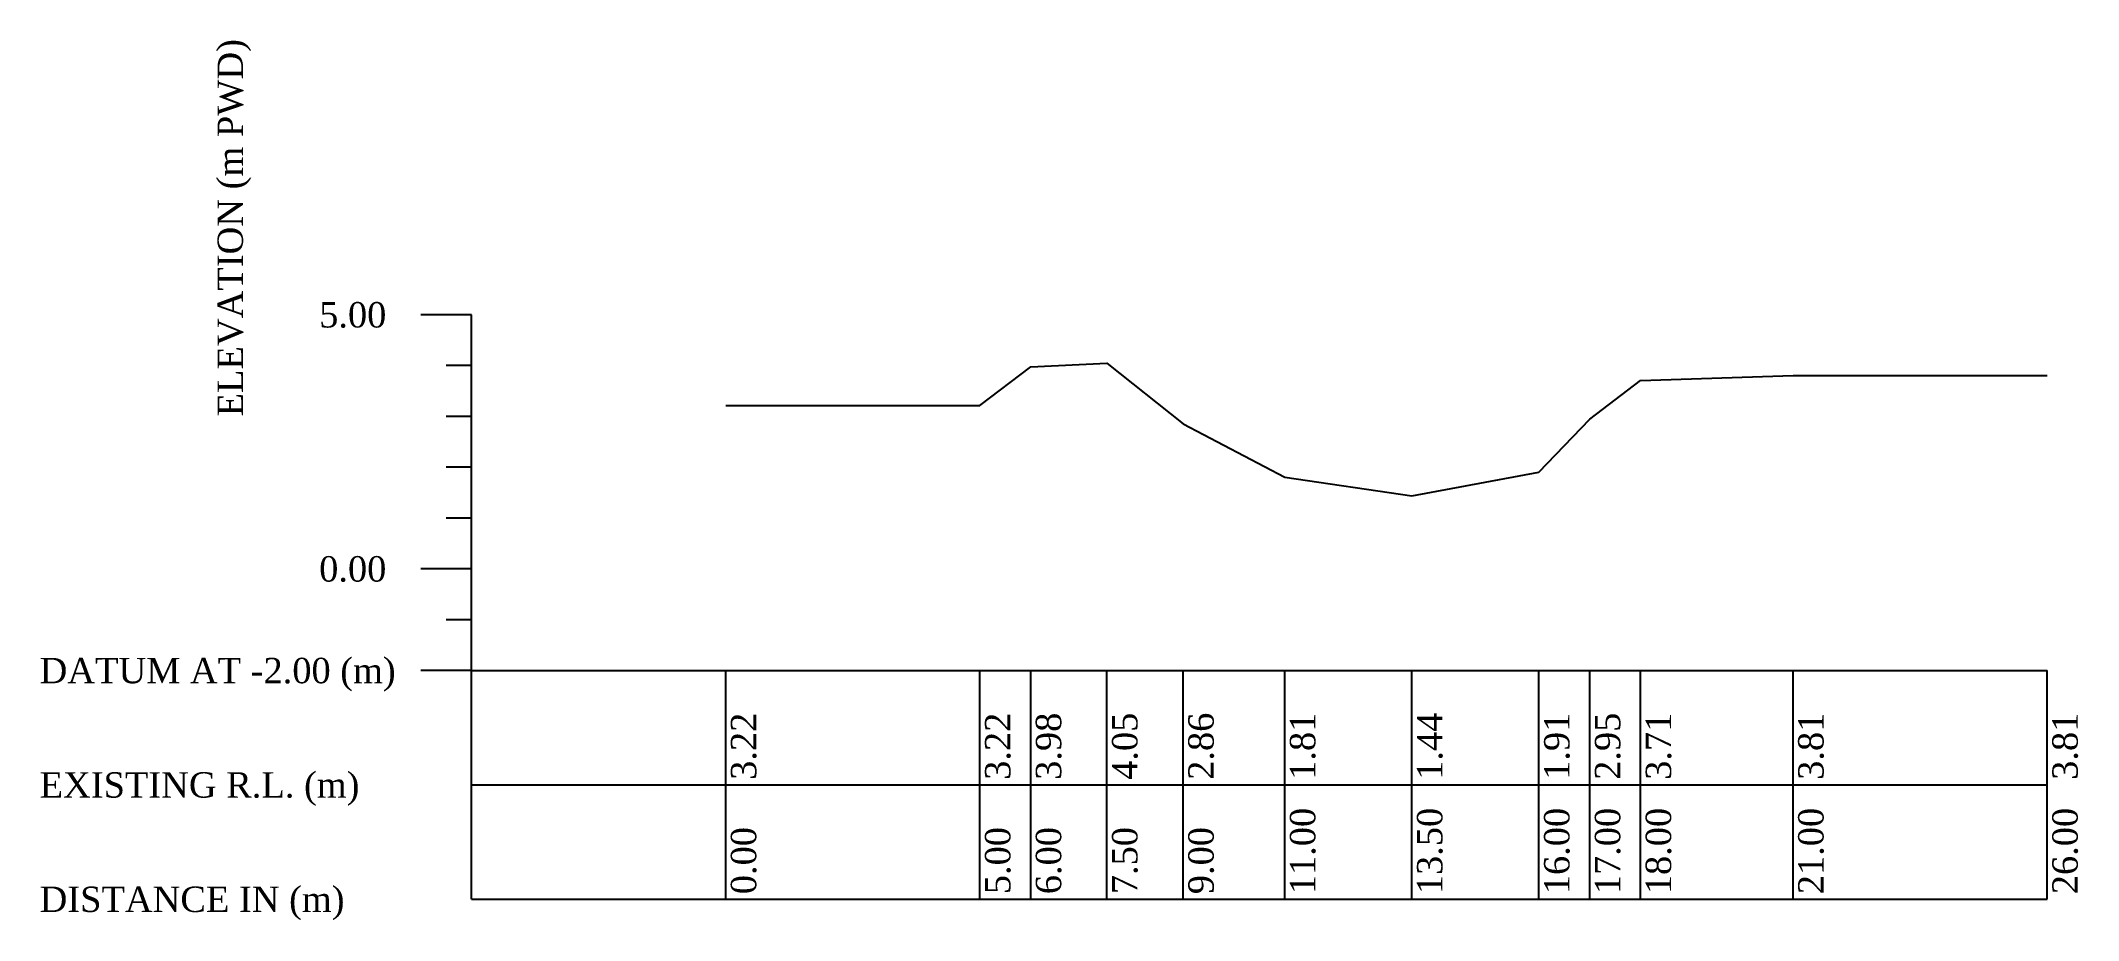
# Model space of a CAD drawing. Header units: metres. Extents: x -148477 to 168932, y -55673 to -2736.
# Drawn here: x -10800.35 to -10760.26, y -2966.03 to -2948.73 of the extents above; entities that cross this region are included whole.
import ezdxf

# ---------------------------------------------------------------- set-up
doc = ezdxf.new("R2010")
doc.units = ezdxf.units.M
doc.styles.add('liza', font='times.ttf', dxfattribs={"height": 2})

msp = doc.modelspace()

# ---------------------------------------------------------------- texts
at = {"color": 0, "linetype": 'Continuous', "lineweight": -3, "ltscale": 0.5, "char_height": 0.5, "attachment_point": 1, "rotation": 90, "style": 'liza'}
for s, insert, width in [('ELEVATION (m PWD)', (-10796.8751, -2956.1197), 10), ('3.22', (-10786.7751, -2963.2697), 2.15), ('3.22', (-10781.7751, -2963.2697), 2.15), ('3.98', (-10780.7751, -2963.2697), 2.15), ('4.05', (-10779.2751, -2963.2697), 2.15), ('2.86', (-10777.7751, -2963.2697), 2.15), ('1.81', (-10775.7751, -2963.2697), 2.15), ('1.44', (-10773.2751, -2963.2697), 2.15), ('1.91', (-10770.7751, -2963.2697), 2.15), ('2.95', (-10769.7751, -2963.2697), 2.15), ('3.71', (-10768.7751, -2963.2697), 2.15), ('3.81', (-10765.7751, -2963.2697), 2.15), ('3.81', (-10760.7751, -2963.2697), 2.15), ('11.00', (-10775.7751, -2965.5197), 2.15), ('13.50', (-10773.2751, -2965.5197), 2.15), ('16.00', (-10770.7751, -2965.5197), 2.15), ('17.00', (-10769.7751, -2965.5197), 2.15), ('18.00', (-10768.7751, -2965.5197), 2.15), ('21.00', (-10765.7751, -2965.5197), 2.15), ('26.00', (-10760.7751, -2965.5197), 2.15), ('0.00', (-10786.7751, -2965.5197), 2.15), ('5.00', (-10781.7751, -2965.5197), 2.15), ('6.00', (-10780.7751, -2965.5197), 2.15), ('7.50', (-10779.2751, -2965.5197), 2.15), ('9.00', (-10777.7751, -2965.5197), 2.15)]:
    msp.add_mtext(s, dxfattribs=dict(at, insert=insert, width=width))
at = {"color": 0, "linetype": 'Continuous', "lineweight": -3, "ltscale": 0.5, "char_height": 0.5, "attachment_point": 1, "style": 'liza'}
for s, insert, width in [('5.00', (-10794.8751, -2953.8697), 2), ('0.00', (-10794.8751, -2958.8697), 2), ('DATUM AT -2.00 (m)', (-10800.3751, -2960.8697), 7.5), ('EXISTING R.L. (m)', (-10800.3751, -2963.1197), 7.5), ('DISTANCE IN (m)', (-10800.3751, -2965.3697), 7.5)]:
    msp.add_mtext(s, dxfattribs=dict(at, insert=insert, width=width))

# ---------------------------------------------------------------- linework, layer by layer
at = {"color": 0, "linetype": 'Continuous', "lineweight": -3, "ltscale": 0.5}
for p, q in [((-10791.8751, -2954.1197), (-10792.8751, -2954.1197)), ((-10791.8751, -2965.6197), (-10791.8751, -2954.1197)), ((-10791.8751, -2955.1197), (-10792.3751, -2955.1197)), ((-10791.8751, -2956.1197), (-10792.3751, -2956.1197)), ((-10791.8751, -2957.1197), (-10792.3751, -2957.1197)), ((-10791.8751, -2958.1197), (-10792.3751, -2958.1197)), ((-10791.8751, -2959.1197), (-10792.8751, -2959.1197)), ((-10791.8751, -2960.1197), (-10792.3751, -2960.1197)), ((-10791.8751, -2961.1197), (-10792.8751, -2961.1197)), ((-10791.8751, -2961.1197), (-10760.8751, -2961.1197)), ((-10786.8751, -2965.6197), (-10786.8751, -2961.1197)), ((-10781.8751, -2965.6197), (-10781.8751, -2961.1197)), ((-10780.8751, -2965.6197), (-10780.8751, -2961.1197)), ((-10779.3751, -2965.6197), (-10779.3751, -2961.1197)), ((-10777.8751, -2965.6197), (-10777.8751, -2961.1197)), ((-10775.8751, -2965.6197), (-10775.8751, -2961.1197)), ((-10773.3751, -2965.6197), (-10773.3751, -2961.1197)), ((-10770.8751, -2965.6197), (-10770.8751, -2961.1197)), ((-10769.8751, -2965.6197), (-10769.8751, -2961.1197)), ((-10768.8751, -2965.6197), (-10768.8751, -2961.1197)), ((-10765.8751, -2965.6197), (-10765.8751, -2961.1197)), ((-10760.8751, -2965.6197), (-10760.8751, -2961.1197)), ((-10791.8751, -2963.3697), (-10760.8751, -2963.3697)), ((-10791.8751, -2965.6197), (-10760.8751, -2965.6197))]:
    msp.add_line(p, q, dxfattribs=at)
msp.add_lwpolyline([(-10786.8751, -2955.9037), (-10781.8751, -2955.9037), (-10780.8751, -2955.1437), (-10779.3751, -2955.0737), (-10777.8751, -2956.2637), (-10775.8751, -2957.3137), (-10773.3751, -2957.6837), (-10770.8751, -2957.2137), (-10769.8751, -2956.1737), (-10768.8751, -2955.4137), (-10765.8751, -2955.3137), (-10760.8751, -2955.3137)], dxfattribs=at)

msp.set_redraw_order([(e.dxf.handle, doc.entitydb.next_handle()) for e in msp.query("TEXT MTEXT ATTDEF DIMENSION ARC_DIMENSION")])  # texts and dimensions are drawn at this point

doc.saveas('drawing.dxf')
